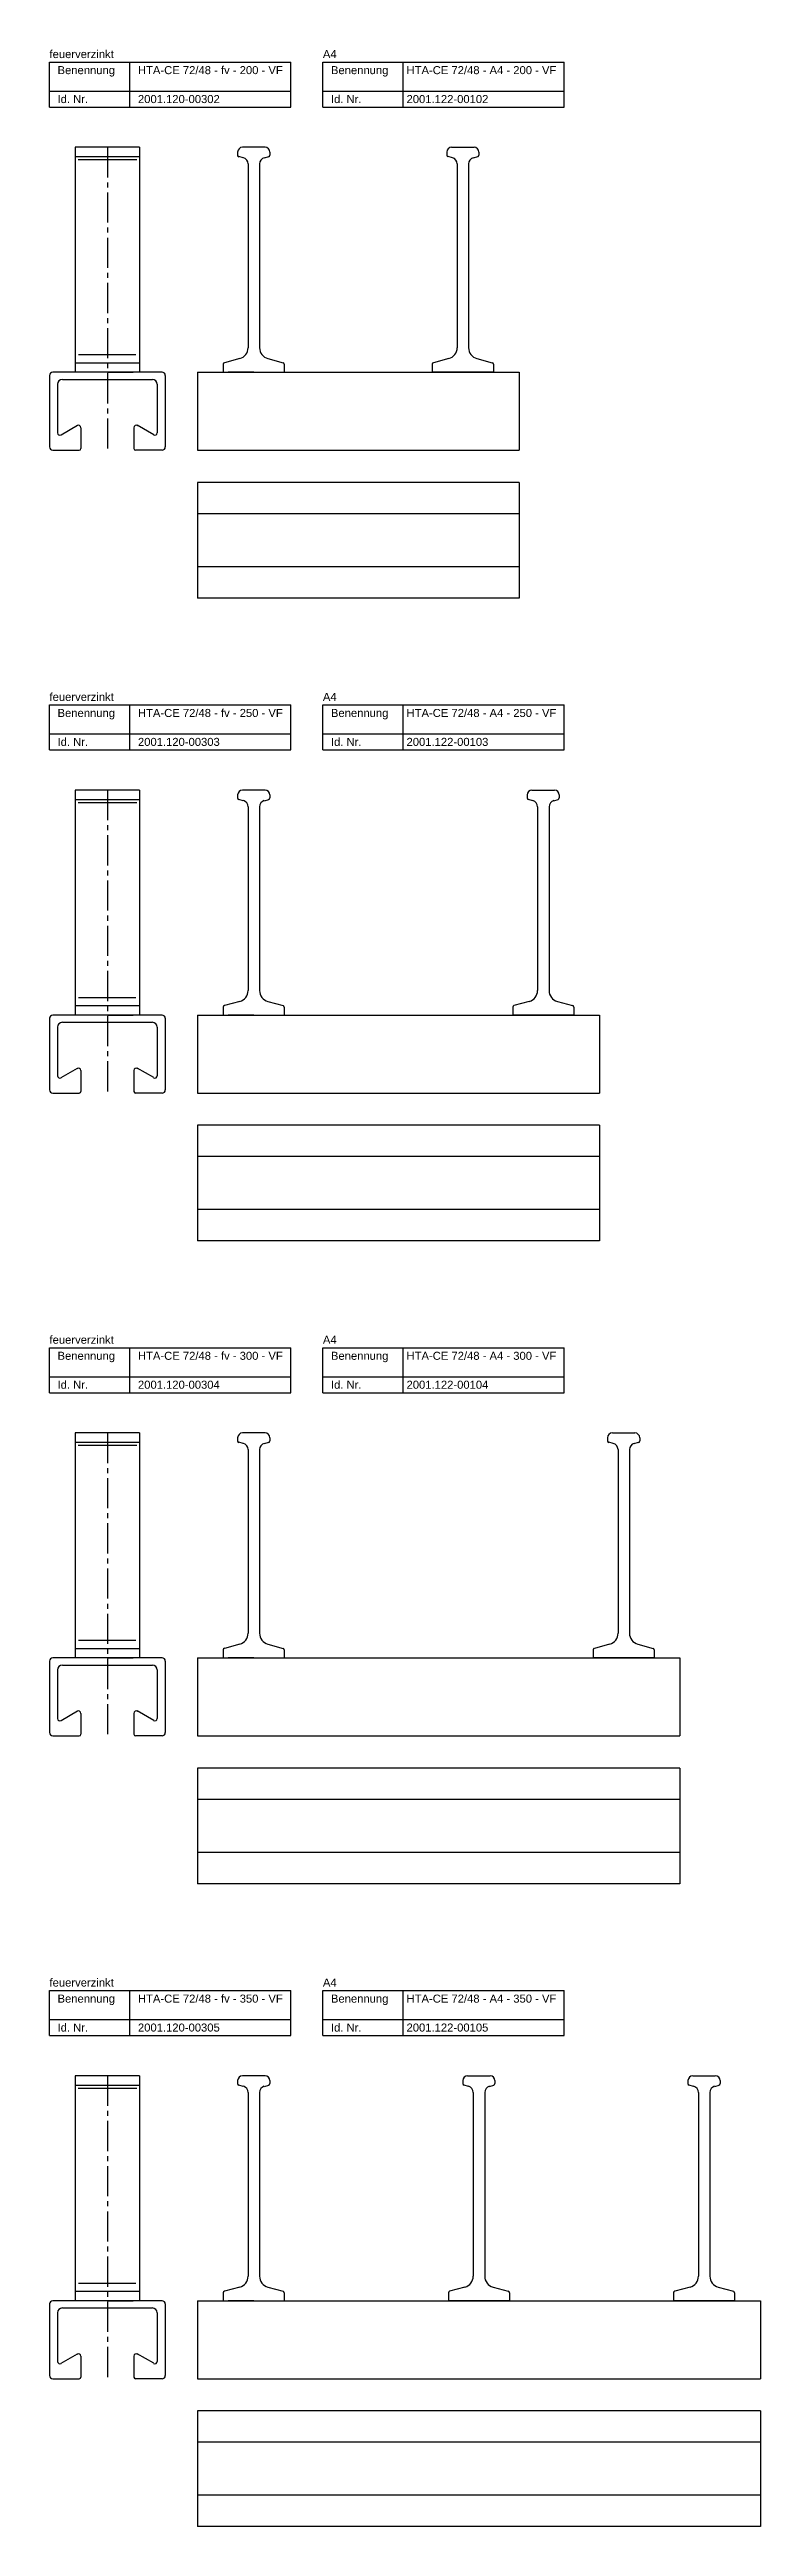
# Model space of a CAD drawing. Header units: millimetres. Extents: x 8733 to 14895, y -778 to 2763.
# Drawn here: x 8733 to 9175, y 822 to 2363 of the extents above; entities that cross this region are included whole.
import ezdxf

# ---------------------------------------------------------------- set-up
doc = ezdxf.new("R2010")
doc.units = ezdxf.units.MM
doc.linetypes.add('MITTE2', pattern=[1.125, 0.75, -0.125, 0.125, -0.125])
doc.layers.add('HALFEN', color=2, linetype='CONTINUOUS')
doc.styles.add('ARIAL50', font='arial.ttf', dxfattribs={"height": 5})

msp = doc.modelspace()

# ---------------------------------------------------------------- texts
at = {"layer": 'HALFEN', "style": 'ARIAL50'}
for s, p in [('feuerverzinkt', (8732.5, 2357.7)), ('A4', (8902.5, 2357.7)), ('Benennung', (8737.5, 2347.7)), ('HTA-CE 72/48 - fv - 200 - VF', (8787.5, 2347.7)), ('Benennung', (8907.5, 2347.7)), ('HTA-CE 72/48 - A4 - 200 - VF', (8954.5, 2347.7)), ('Id. Nr.', (8737.5, 2329.7)), ('2001.120-00302', (8787.5, 2329.7)), ('Id. Nr.', (8907.5, 2329.7)), ('2001.122-00102', (8954.5, 2329.7)), ('feuerverzinkt', (8732.5, 1957.7)), ('A4', (8902.5, 1957.7)), ('Benennung', (8737.5, 1947.7)), ('HTA-CE 72/48 - fv - 250 - VF', (8787.5, 1947.7)), ('Benennung', (8907.5, 1947.7)), ('HTA-CE 72/48 - A4 - 250 - VF', (8954.5, 1947.7)), ('Id. Nr.', (8737.5, 1929.7)), ('2001.120-00303', (8787.5, 1929.7)), ('Id. Nr.', (8907.5, 1929.7)), ('2001.122-00103', (8954.5, 1929.7)), ('feuerverzinkt', (8732.5, 1557.7)), ('A4', (8902.5, 1557.7)), ('Benennung', (8737.5, 1547.7)), ('HTA-CE 72/48 - fv - 300 - VF', (8787.5, 1547.7)), ('Benennung', (8907.5, 1547.7)), ('HTA-CE 72/48 - A4 - 300 - VF', (8954.5, 1547.7)), ('Id. Nr.', (8737.5, 1529.7)), ('2001.120-00304', (8787.5, 1529.7)), ('Id. Nr.', (8907.5, 1529.7)), ('2001.122-00104', (8954.5, 1529.7)), ('feuerverzinkt', (8732.5, 1157.7)), ('A4', (8902.5, 1157.7)), ('Benennung', (8737.5, 1147.7)), ('HTA-CE 72/48 - fv - 350 - VF', (8787.5, 1147.7)), ('Benennung', (8907.5, 1147.7)), ('HTA-CE 72/48 - A4 - 350 - VF', (8954.5, 1147.7)), ('Id. Nr.', (8737.5, 1129.7)), ('2001.120-00305', (8787.5, 1129.7)), ('Id. Nr.', (8907.5, 1129.7)), ('2001.122-00105', (8954.5, 1129.7))]:
    msp.add_text(s, height=5, dxfattribs=at).set_placement(p)

# ---------------------------------------------------------------- linework, layer by layer
at = {"layer": 'HALFEN'}
for p, q in [((8732.5, 2355.2), (8882.5, 2355.2)), ((8732.5, 2327.2), (8732.5, 2355.2)), ((8782.5, 2327.2), (8782.5, 2355.2)), ((8882.5, 2327.2), (8882.5, 2355.2)), ((8902.5, 2355.2), (9052.5, 2355.2)), ((8902.5, 2327.2), (8902.5, 2355.2)), ((8952.5, 2327.2), (8952.5, 2355.2)), ((9052.5, 2327.2), (9052.5, 2355.2)), ((8732.5, 2337.2), (8882.5, 2337.2)), ((8902.5, 2337.2), (9052.5, 2337.2)), ((8732.5, 2327.2), (8882.5, 2327.2)), ((8902.5, 2327.2), (9052.5, 2327.2)), ((8788.5, 2302.2), (8748.5, 2302.2)), ((8748.5, 2302.2), (8748.5, 2162.2)), ((8788.5, 2302.2), (8788.5, 2162.2)), ((8849.5, 2299.2), (8849.5, 2297.3)), ((8866.5, 2302.2), (8852.5, 2302.2)), ((8869.5, 2299.2), (8869.5, 2297.3)), ((8979.5, 2299.2), (8979.5, 2297.3)), ((8982.5, 2302.2), (8996.5, 2302.2)), ((8999.5, 2299.2), (8999.5, 2297.3)), ((8788.5, 2296.2), (8748.5, 2296.2)), ((8853, 2295.6), (8850.3, 2296.4)), ((8856, 2291.8), (8856, 2177.5)), ((8863.1, 2291.8), (8863.1, 2177.5)), ((8866.1, 2295.6), (8868.8, 2296.4)), ((8983, 2295.6), (8980.3, 2296.4)), ((8986, 2291.8), (8986, 2177.5)), ((8993.1, 2291.8), (8993.1, 2177.5)), ((8996.1, 2295.6), (8998.8, 2296.4)), ((8732.5, 2160.2), (8732.5, 2115.7)), ((8802.5, 2162.2), (8734.5, 2162.2)), ((8748.5, 2168.1), (8788.5, 2168.1)), ((8768.5, 2162.2), (8752.5, 2162.2)), ((8768.5, 2162.2), (8784.5, 2162.2)), ((8804.5, 2160.2), (8804.5, 2115.7)), ((8824.5, 2162.2), (9024.5, 2162.2)), ((8824.5, 2162.2), (8824.5, 2113.7)), ((8840.5, 2167.2), (8840.5, 2162.2)), ((8840.5, 2162.2), (8878.5, 2162.2)), ((8850.8, 2170.7), (8841.3, 2168.1)), ((8859.5, 2162.2), (8843.5, 2162.2)), ((8859.5, 2162.2), (8875.5, 2162.2)), ((8868.3, 2170.7), (8877.8, 2168.1)), ((8878.5, 2167.2), (8878.5, 2162.2)), ((8970.5, 2167.2), (8970.5, 2162.2)), ((9008.5, 2162.2), (8970.5, 2162.2)), ((8980.8, 2170.7), (8971.3, 2168.1)), ((8989.5, 2162.2), (8973.5, 2162.2)), ((8989.5, 2162.2), (9005.5, 2162.2)), ((8998.3, 2170.7), (9007.8, 2168.1)), ((9008.5, 2167.2), (9008.5, 2162.2)), ((9024.5, 2162.2), (9024.5, 2113.7)), ((8737.5, 2154.7), (8737.5, 2124.5)), ((8740.5, 2157.7), (8796.5, 2157.7)), ((8799.5, 2154.7), (8799.5, 2124.5)), ((8739.8, 2123.3), (8750, 2129.2)), ((8752, 2127.7), (8752, 2114.7)), ((8785, 2127.7), (8785, 2114.7)), ((8797.3, 2123.3), (8787.1, 2129.2)), ((8734.5, 2113.7), (8751, 2113.7)), ((8802.5, 2113.7), (8786, 2113.7)), ((8824.5, 2113.7), (9024.5, 2113.7)), ((9024.5, 2093.7), (8824.5, 2093.7)), ((8824.5, 2093.7), (8824.5, 2021.7)), ((9024.5, 2093.7), (9024.5, 2021.7)), ((9024.5, 2074.2), (8824.5, 2074.2)), ((9024.5, 2041.2), (8824.5, 2041.2)), ((9024.5, 2021.7), (8824.5, 2021.7)), ((8732.5, 1955.2), (8882.5, 1955.2)), ((8732.5, 1927.2), (8732.5, 1955.2)), ((8782.5, 1927.2), (8782.5, 1955.2)), ((8882.5, 1927.2), (8882.5, 1955.2)), ((8902.5, 1955.2), (9052.5, 1955.2)), ((8902.5, 1927.2), (8902.5, 1955.2)), ((8952.5, 1927.2), (8952.5, 1955.2)), ((9052.5, 1927.2), (9052.5, 1955.2)), ((8732.5, 1937.2), (8882.5, 1937.2)), ((8732.5, 1927.2), (8882.5, 1927.2)), ((8902.5, 1937.2), (9052.5, 1937.2)), ((8902.5, 1927.2), (9052.5, 1927.2)), ((8788.5, 1902.2), (8748.5, 1902.2)), ((8748.5, 1902.2), (8748.5, 1762.2)), ((8788.5, 1896.2), (8748.5, 1896.2)), ((8788.5, 1902.2), (8788.5, 1762.2)), ((8849.5, 1899.2), (8849.5, 1897.3)), ((8853, 1895.6), (8850.3, 1896.4)), ((8866.5, 1902.2), (8852.5, 1902.2)), ((8866.1, 1895.6), (8868.8, 1896.4)), ((8869.5, 1899.2), (8869.5, 1897.3)), ((9029.5, 1899.2), (9029.5, 1897.3)), ((9033, 1895.6), (9030.3, 1896.4)), ((9032.5, 1902.2), (9046.5, 1902.2)), ((9046.1, 1895.6), (9048.8, 1896.4)), ((9049.5, 1899.2), (9049.5, 1897.3)), ((8856, 1891.8), (8856, 1777.5)), ((8863.1, 1891.8), (8863.1, 1777.5)), ((9036, 1891.8), (9036, 1777.5)), ((9043.1, 1891.8), (9043.1, 1777.5)), ((8732.5, 1760.2), (8732.5, 1715.7)), ((8802.5, 1762.2), (8734.5, 1762.2)), ((8740.5, 1757.7), (8796.5, 1757.7)), ((8748.5, 1768.1), (8788.5, 1768.1)), ((8768.5, 1762.2), (8752.5, 1762.2)), ((8768.5, 1762.2), (8784.5, 1762.2)), ((8804.5, 1760.2), (8804.5, 1715.7)), ((8824.5, 1762.2), (9074.5, 1762.2)), ((8824.5, 1762.2), (8824.5, 1713.7)), ((8840.5, 1767.2), (8840.5, 1762.2)), ((8840.5, 1762.2), (8878.5, 1762.2)), ((8850.8, 1770.7), (8841.3, 1768.1)), ((8859.5, 1762.2), (8843.5, 1762.2)), ((8859.5, 1762.2), (8875.5, 1762.2)), ((8868.3, 1770.7), (8877.8, 1768.1)), ((8878.5, 1767.2), (8878.5, 1762.2)), ((9020.5, 1767.2), (9020.5, 1762.2)), ((9058.5, 1762.2), (9020.5, 1762.2)), ((9030.8, 1770.7), (9021.3, 1768.1)), ((9039.5, 1762.2), (9023.5, 1762.2)), ((9039.5, 1762.2), (9055.5, 1762.2)), ((9048.3, 1770.7), (9057.8, 1768.1)), ((9058.5, 1767.2), (9058.5, 1762.2)), ((9074.5, 1762.2), (9074.5, 1713.7)), ((8737.5, 1754.7), (8737.5, 1724.5)), ((8799.5, 1754.7), (8799.5, 1724.5)), ((8739.8, 1723.3), (8750, 1729.2)), ((8752, 1727.7), (8752, 1714.7)), ((8785, 1727.7), (8785, 1714.7)), ((8797.3, 1723.3), (8787.1, 1729.2)), ((8734.5, 1713.7), (8751, 1713.7)), ((8802.5, 1713.7), (8786, 1713.7)), ((8824.5, 1713.7), (9074.5, 1713.7)), ((9074.5, 1693.7), (8824.5, 1693.7)), ((8824.5, 1693.7), (8824.5, 1621.7)), ((9074.5, 1693.7), (9074.5, 1621.7)), ((9074.5, 1674.2), (8824.5, 1674.2)), ((9074.5, 1641.2), (8824.5, 1641.2)), ((9074.5, 1621.7), (8824.5, 1621.7)), ((8732.5, 1555.2), (8882.5, 1555.2)), ((8732.5, 1527.2), (8732.5, 1555.2)), ((8782.5, 1527.2), (8782.5, 1555.2)), ((8882.5, 1527.2), (8882.5, 1555.2)), ((8902.5, 1555.2), (9052.5, 1555.2)), ((8902.5, 1527.2), (8902.5, 1555.2)), ((8952.5, 1527.2), (8952.5, 1555.2)), ((9052.5, 1527.2), (9052.5, 1555.2)), ((8732.5, 1537.2), (8882.5, 1537.2)), ((8732.5, 1527.2), (8882.5, 1527.2)), ((8902.5, 1537.2), (9052.5, 1537.2)), ((8902.5, 1527.2), (9052.5, 1527.2)), ((8788.5, 1502.2), (8748.5, 1502.2)), ((8748.5, 1502.2), (8748.5, 1362.2)), ((8788.5, 1496.2), (8748.5, 1496.2)), ((8788.5, 1502.2), (8788.5, 1362.2)), ((8849.5, 1499.2), (8849.5, 1497.3)), ((8853, 1495.6), (8850.3, 1496.4)), ((8866.5, 1502.2), (8852.5, 1502.2)), ((8866.1, 1495.6), (8868.8, 1496.4)), ((8869.5, 1499.2), (8869.5, 1497.3)), ((9079.5, 1499.2), (9079.5, 1497.3)), ((9083, 1495.6), (9080.3, 1496.4)), ((9082.5, 1502.2), (9096.5, 1502.2)), ((9096.1, 1495.6), (9098.8, 1496.4)), ((9099.5, 1499.2), (9099.5, 1497.3)), ((8856, 1491.8), (8856, 1377.5)), ((8863.1, 1491.8), (8863.1, 1377.5)), ((9086, 1491.8), (9086, 1377.5)), ((9093.1, 1491.8), (9093.1, 1377.5)), ((8732.5, 1360.2), (8732.5, 1315.7)), ((8802.5, 1362.2), (8734.5, 1362.2)), ((8740.5, 1357.7), (8796.5, 1357.7)), ((8748.5, 1368.1), (8788.5, 1368.1)), ((8768.5, 1362.2), (8752.5, 1362.2)), ((8768.5, 1362.2), (8784.5, 1362.2)), ((8804.5, 1360.2), (8804.5, 1315.7)), ((8824.5, 1362.2), (9124.5, 1362.2)), ((8824.5, 1362.2), (8824.5, 1313.7)), ((8840.5, 1367.2), (8840.5, 1362.2)), ((8840.5, 1362.2), (8878.5, 1362.2)), ((8850.8, 1370.7), (8841.3, 1368.1)), ((8859.5, 1362.2), (8843.5, 1362.2)), ((8859.5, 1362.2), (8875.5, 1362.2)), ((8868.3, 1370.7), (8877.8, 1368.1)), ((8878.5, 1367.2), (8878.5, 1362.2)), ((9070.5, 1367.2), (9070.5, 1362.2)), ((9108.5, 1362.2), (9070.5, 1362.2)), ((9080.8, 1370.7), (9071.3, 1368.1)), ((9089.5, 1362.2), (9073.5, 1362.2)), ((9089.5, 1362.2), (9105.5, 1362.2)), ((9098.3, 1370.7), (9107.8, 1368.1)), ((9108.5, 1367.2), (9108.5, 1362.2)), ((9124.5, 1362.2), (9124.5, 1313.7)), ((8737.5, 1354.7), (8737.5, 1324.5)), ((8799.5, 1354.7), (8799.5, 1324.5)), ((8739.8, 1323.3), (8750, 1329.2)), ((8752, 1327.7), (8752, 1314.7)), ((8785, 1327.7), (8785, 1314.7)), ((8797.3, 1323.3), (8787.1, 1329.2)), ((8734.5, 1313.7), (8751, 1313.7)), ((8802.5, 1313.7), (8786, 1313.7)), ((8824.5, 1313.7), (9124.5, 1313.7)), ((9124.5, 1293.7), (8824.5, 1293.7)), ((8824.5, 1293.7), (8824.5, 1221.7)), ((9124.5, 1293.7), (9124.5, 1221.7)), ((9124.5, 1274.2), (8824.5, 1274.2)), ((9124.5, 1241.2), (8824.5, 1241.2)), ((9124.5, 1221.7), (8824.5, 1221.7)), ((8732.5, 1155.2), (8882.5, 1155.2)), ((8732.5, 1127.2), (8732.5, 1155.2)), ((8782.5, 1127.2), (8782.5, 1155.2)), ((8882.5, 1127.2), (8882.5, 1155.2)), ((8902.5, 1155.2), (9052.5, 1155.2)), ((8902.5, 1127.2), (8902.5, 1155.2)), ((8952.5, 1127.2), (8952.5, 1155.2)), ((9052.5, 1127.2), (9052.5, 1155.2)), ((8732.5, 1137.2), (8882.5, 1137.2)), ((8732.5, 1127.2), (8882.5, 1127.2)), ((8902.5, 1137.2), (9052.5, 1137.2)), ((8902.5, 1127.2), (9052.5, 1127.2)), ((8788.5, 1102.2), (8748.5, 1102.2)), ((8748.5, 1102.2), (8748.5, 962.2)), ((8788.5, 1096.2), (8748.5, 1096.2)), ((8788.5, 1102.2), (8788.5, 962.2)), ((8849.5, 1099.2), (8849.5, 1097.3)), ((8853, 1095.6), (8850.3, 1096.4)), ((8866.5, 1102.2), (8852.5, 1102.2)), ((8866.1, 1095.6), (8868.8, 1096.4)), ((8869.5, 1099.2), (8869.5, 1097.3)), ((8989.5, 1099.2), (8989.5, 1097.3)), ((8993, 1095.6), (8990.3, 1096.4)), ((8992.5, 1102.2), (9006.5, 1102.2)), ((9006.1, 1095.6), (9008.8, 1096.4)), ((9009.5, 1099.2), (9009.5, 1097.3)), ((9129.5, 1099.2), (9129.5, 1097.3)), ((9133, 1095.6), (9130.3, 1096.4)), ((9132.5, 1102.2), (9146.5, 1102.2)), ((9146.1, 1095.6), (9148.8, 1096.4)), ((9149.5, 1099.2), (9149.5, 1097.3)), ((8856, 1091.8), (8856, 977.5)), ((8863.1, 1091.8), (8863.1, 977.5)), ((8996, 1091.8), (8996, 977.5)), ((9003.1, 1091.8), (9003.1, 977.5)), ((9136, 1091.8), (9136, 977.5)), ((9143.1, 1091.8), (9143.1, 977.5)), ((8732.5, 960.2), (8732.5, 915.7)), ((8802.5, 962.2), (8734.5, 962.2)), ((8740.5, 957.7), (8796.5, 957.7)), ((8748.5, 968.1), (8788.5, 968.1)), ((8768.5, 962.2), (8752.5, 962.2)), ((8768.5, 962.2), (8784.5, 962.2)), ((8804.5, 960.2), (8804.5, 915.7)), ((8824.5, 962.2), (9174.5, 962.2)), ((8824.5, 962.2), (8824.5, 913.7)), ((8840.5, 967.2), (8840.5, 962.2)), ((8840.5, 962.2), (8878.5, 962.2)), ((8850.8, 970.7), (8841.3, 968.1)), ((8859.5, 962.2), (8843.5, 962.2)), ((8859.5, 962.2), (8875.5, 962.2)), ((8868.3, 970.7), (8877.8, 968.1)), ((8878.5, 967.2), (8878.5, 962.2)), ((8980.5, 967.2), (8980.5, 962.2)), ((9018.5, 962.2), (8980.5, 962.2)), ((8990.8, 970.7), (8981.3, 968.1)), ((8999.5, 962.2), (8983.5, 962.2)), ((8999.5, 962.2), (9015.5, 962.2)), ((9008.3, 970.7), (9017.8, 968.1)), ((9018.5, 967.2), (9018.5, 962.2)), ((9120.5, 967.2), (9120.5, 962.2)), ((9158.5, 962.2), (9120.5, 962.2)), ((9130.8, 970.7), (9121.3, 968.1)), ((9139.5, 962.2), (9123.5, 962.2)), ((9139.5, 962.2), (9155.5, 962.2)), ((9148.3, 970.7), (9157.8, 968.1)), ((9158.5, 967.2), (9158.5, 962.2)), ((9174.5, 962.2), (9174.5, 913.7)), ((8737.5, 954.7), (8737.5, 924.5)), ((8799.5, 954.7), (8799.5, 924.5)), ((8739.8, 923.3), (8750, 929.2)), ((8752, 927.7), (8752, 914.7)), ((8785, 927.7), (8785, 914.7)), ((8797.3, 923.3), (8787.1, 929.2)), ((8734.5, 913.7), (8751, 913.7)), ((8802.5, 913.7), (8786, 913.7)), ((8824.5, 913.7), (9174.5, 913.7)), ((9174.5, 893.7), (8824.5, 893.7)), ((8824.5, 893.7), (8824.5, 821.7)), ((9174.5, 893.7), (9174.5, 821.7)), ((9174.5, 874.2), (8824.5, 874.2)), ((9174.5, 841.2), (8824.5, 841.2)), ((9174.5, 821.7), (8824.5, 821.7))]:
    msp.add_line(p, q, dxfattribs=at)
at = {"layer": 'HALFEN', "color": 1, "linetype": 'MITTE2', "ltscale": 25}
for p, q in [((8768.5, 2302.2), (8768.5, 2113.7)), ((8768.5, 1902.2), (8768.5, 1713.7)), ((8768.5, 1502.2), (8768.5, 1313.7)), ((8768.5, 1102.2), (8768.5, 913.7))]:
    msp.add_line(p, q, dxfattribs=at)
at = {"layer": 'HALFEN', "color": 1}
for p, q in [((8786.8, 2294.3), (8750.3, 2294.3)), ((8750.6, 2173.2), (8786.2, 2173.2)), ((8786.8, 1894.3), (8750.3, 1894.3)), ((8750.6, 1773.2), (8786.2, 1773.2)), ((8786.8, 1494.3), (8750.3, 1494.3)), ((8750.6, 1373.2), (8786.2, 1373.2)), ((8786.8, 1094.3), (8750.3, 1094.3)), ((8750.6, 973.2), (8786.2, 973.2))]:
    msp.add_line(p, q, dxfattribs=at)
at = {"layer": 'HALFEN'}
for centre, radius, start, end in [((8852.5, 2299.2), 3, 90, 180), ((8850.5, 2297.3), 1, 180, 255), ((8866.5, 2299.2), 3, 0, 90), ((8868.5, 2297.3), 1, 285, 0), ((8982.5, 2299.2), 3, 90, 180), ((8980.5, 2297.3), 1, 180, 255), ((8996.5, 2299.2), 3, 0, 90), ((8998.5, 2297.3), 1, 285, 0), ((8852, 2291.8), 4, 0, 75), ((8867.1, 2291.8), 4, 105, 180), ((8982, 2291.8), 4, 0, 75), ((8997.1, 2291.8), 4, 105, 180), ((8849, 2177.5), 7, 285, 0), ((8870.1, 2177.5), 7, 180, 255), ((8979, 2177.5), 7, 285, 0), ((9000.1, 2177.5), 7, 180, 255), ((8734.5, 2160.2), 2, 90, 180), ((8802.5, 2160.2), 2, 0, 90), ((8841.5, 2167.2), 1, 105, 180), ((8877.5, 2167.2), 1, 0, 75), ((8971.5, 2167.2), 1, 105, 180), ((9007.5, 2167.2), 1, 0, 75), ((8740.5, 2154.7), 3, 90, 180), ((8796.5, 2154.7), 3, 0, 90), ((8750.5, 2127.7), 1.5, 0, 129.7114), ((8786.5, 2127.7), 1.5, 50.2886, 180), ((8734.5, 2115.7), 2, 180, 270), ((8739, 2124.5), 1.5, 180, 300), ((8751, 2114.7), 1, 270, 0), ((8786, 2114.7), 1, 180, 270), ((8798, 2124.5), 1.5, 240, 0), ((8802.5, 2115.7), 2, 270, 0), ((8852.5, 1899.2), 3, 90, 180), ((8850.5, 1897.3), 1, 180, 255), ((8866.5, 1899.2), 3, 0, 90), ((8868.5, 1897.3), 1, 285, 0), ((9032.5, 1899.2), 3, 90, 180), ((9030.5, 1897.3), 1, 180, 255), ((9046.5, 1899.2), 3, 0, 90), ((9048.5, 1897.3), 1, 285, 0), ((8852, 1891.8), 4, 0, 75), ((8867.1, 1891.8), 4, 105, 180), ((9032, 1891.8), 4, 0, 75), ((9047.1, 1891.8), 4, 105, 180), ((8849, 1777.5), 7, 285, 0), ((8870.1, 1777.5), 7, 180, 255), ((9029, 1777.5), 7, 285, 0), ((9050.1, 1777.5), 7, 180, 255), ((8734.5, 1760.2), 2, 90, 180), ((8740.5, 1754.7), 3, 90, 180), ((8796.5, 1754.7), 3, 0, 90), ((8802.5, 1760.2), 2, 0, 90), ((8841.5, 1767.2), 1, 105, 180), ((8877.5, 1767.2), 1, 0, 75), ((9021.5, 1767.2), 1, 105, 180), ((9057.5, 1767.2), 1, 0, 75), ((8750.5, 1727.7), 1.5, 0, 129.7114), ((8786.5, 1727.7), 1.5, 50.2886, 180), ((8734.5, 1715.7), 2, 180, 270), ((8739, 1724.5), 1.5, 180, 300), ((8751, 1714.7), 1, 270, 0), ((8786, 1714.7), 1, 180, 270), ((8798, 1724.5), 1.5, 240, 0), ((8802.5, 1715.7), 2, 270, 0), ((8852.5, 1499.2), 3, 90, 180), ((8850.5, 1497.3), 1, 180, 255), ((8852, 1491.8), 4, 0, 75), ((8867.1, 1491.8), 4, 105, 180), ((8866.5, 1499.2), 3, 0, 90), ((8868.5, 1497.3), 1, 285, 0), ((9082.5, 1499.2), 3, 90, 180), ((9080.5, 1497.3), 1, 180, 255), ((9082, 1491.8), 4, 0, 75), ((9097.1, 1491.8), 4, 105, 180), ((9096.5, 1499.2), 3, 0, 90), ((9098.5, 1497.3), 1, 285, 0), ((8849, 1377.5), 7, 285, 0), ((8870.1, 1377.5), 7, 180, 255), ((9079, 1377.5), 7, 285, 0), ((9100.1, 1377.5), 7, 180, 255), ((8734.5, 1360.2), 2, 90, 180), ((8740.5, 1354.7), 3, 90, 180), ((8796.5, 1354.7), 3, 0, 90), ((8802.5, 1360.2), 2, 0, 90), ((8841.5, 1367.2), 1, 105, 180), ((8877.5, 1367.2), 1, 0, 75), ((9071.5, 1367.2), 1, 105, 180), ((9107.5, 1367.2), 1, 0, 75), ((8750.5, 1327.7), 1.5, 0, 129.7114), ((8786.5, 1327.7), 1.5, 50.2886, 180), ((8734.5, 1315.7), 2, 180, 270), ((8739, 1324.5), 1.5, 180, 300), ((8751, 1314.7), 1, 270, 0), ((8786, 1314.7), 1, 180, 270), ((8798, 1324.5), 1.5, 240, 0), ((8802.5, 1315.7), 2, 270, 0), ((8852.5, 1099.2), 3, 90, 180), ((8850.5, 1097.3), 1, 180, 255), ((8852, 1091.8), 4, 0, 75), ((8867.1, 1091.8), 4, 105, 180), ((8866.5, 1099.2), 3, 0, 90), ((8868.5, 1097.3), 1, 285, 0), ((8992.5, 1099.2), 3, 90, 180), ((8990.5, 1097.3), 1, 180, 255), ((8992, 1091.8), 4, 0, 75), ((9007.1, 1091.8), 4, 105, 180), ((9006.5, 1099.2), 3, 0, 90), ((9008.5, 1097.3), 1, 285, 0), ((9132.5, 1099.2), 3, 90, 180), ((9130.5, 1097.3), 1, 180, 255), ((9132, 1091.8), 4, 0, 75), ((9147.1, 1091.8), 4, 105, 180), ((9146.5, 1099.2), 3, 0, 90), ((9148.5, 1097.3), 1, 285, 0), ((8849, 977.5), 7, 285, 0), ((8870.1, 977.5), 7, 180, 255), ((8989, 977.5), 7, 285, 0), ((9010.1, 977.5), 7, 180, 255), ((9129, 977.5), 7, 285, 0), ((9150.1, 977.5), 7, 180, 255), ((8734.5, 960.2), 2, 90, 180), ((8740.5, 954.7), 3, 90, 180), ((8796.5, 954.7), 3, 0, 90), ((8802.5, 960.2), 2, 0, 90), ((8841.5, 967.2), 1, 105, 180), ((8877.5, 967.2), 1, 0, 75), ((8981.5, 967.2), 1, 105, 180), ((9017.5, 967.2), 1, 0, 75), ((9121.5, 967.2), 1, 105, 180), ((9157.5, 967.2), 1, 0, 75), ((8750.5, 927.7), 1.5, 0, 129.7114), ((8786.5, 927.7), 1.5, 50.2886, 180), ((8734.5, 915.7), 2, 180, 270), ((8739, 924.5), 1.5, 180, 300), ((8751, 914.7), 1, 270, 0), ((8786, 914.7), 1, 180, 270), ((8798, 924.5), 1.5, 240, 0), ((8802.5, 915.7), 2, 270, 0)]:
    msp.add_arc(centre, radius, start, end, dxfattribs=at)

msp.set_redraw_order([(e.dxf.handle, doc.entitydb.next_handle()) for e in msp.query("TEXT MTEXT ATTDEF DIMENSION ARC_DIMENSION")])  # texts and dimensions are drawn at this point

doc.saveas('drawing.dxf')
